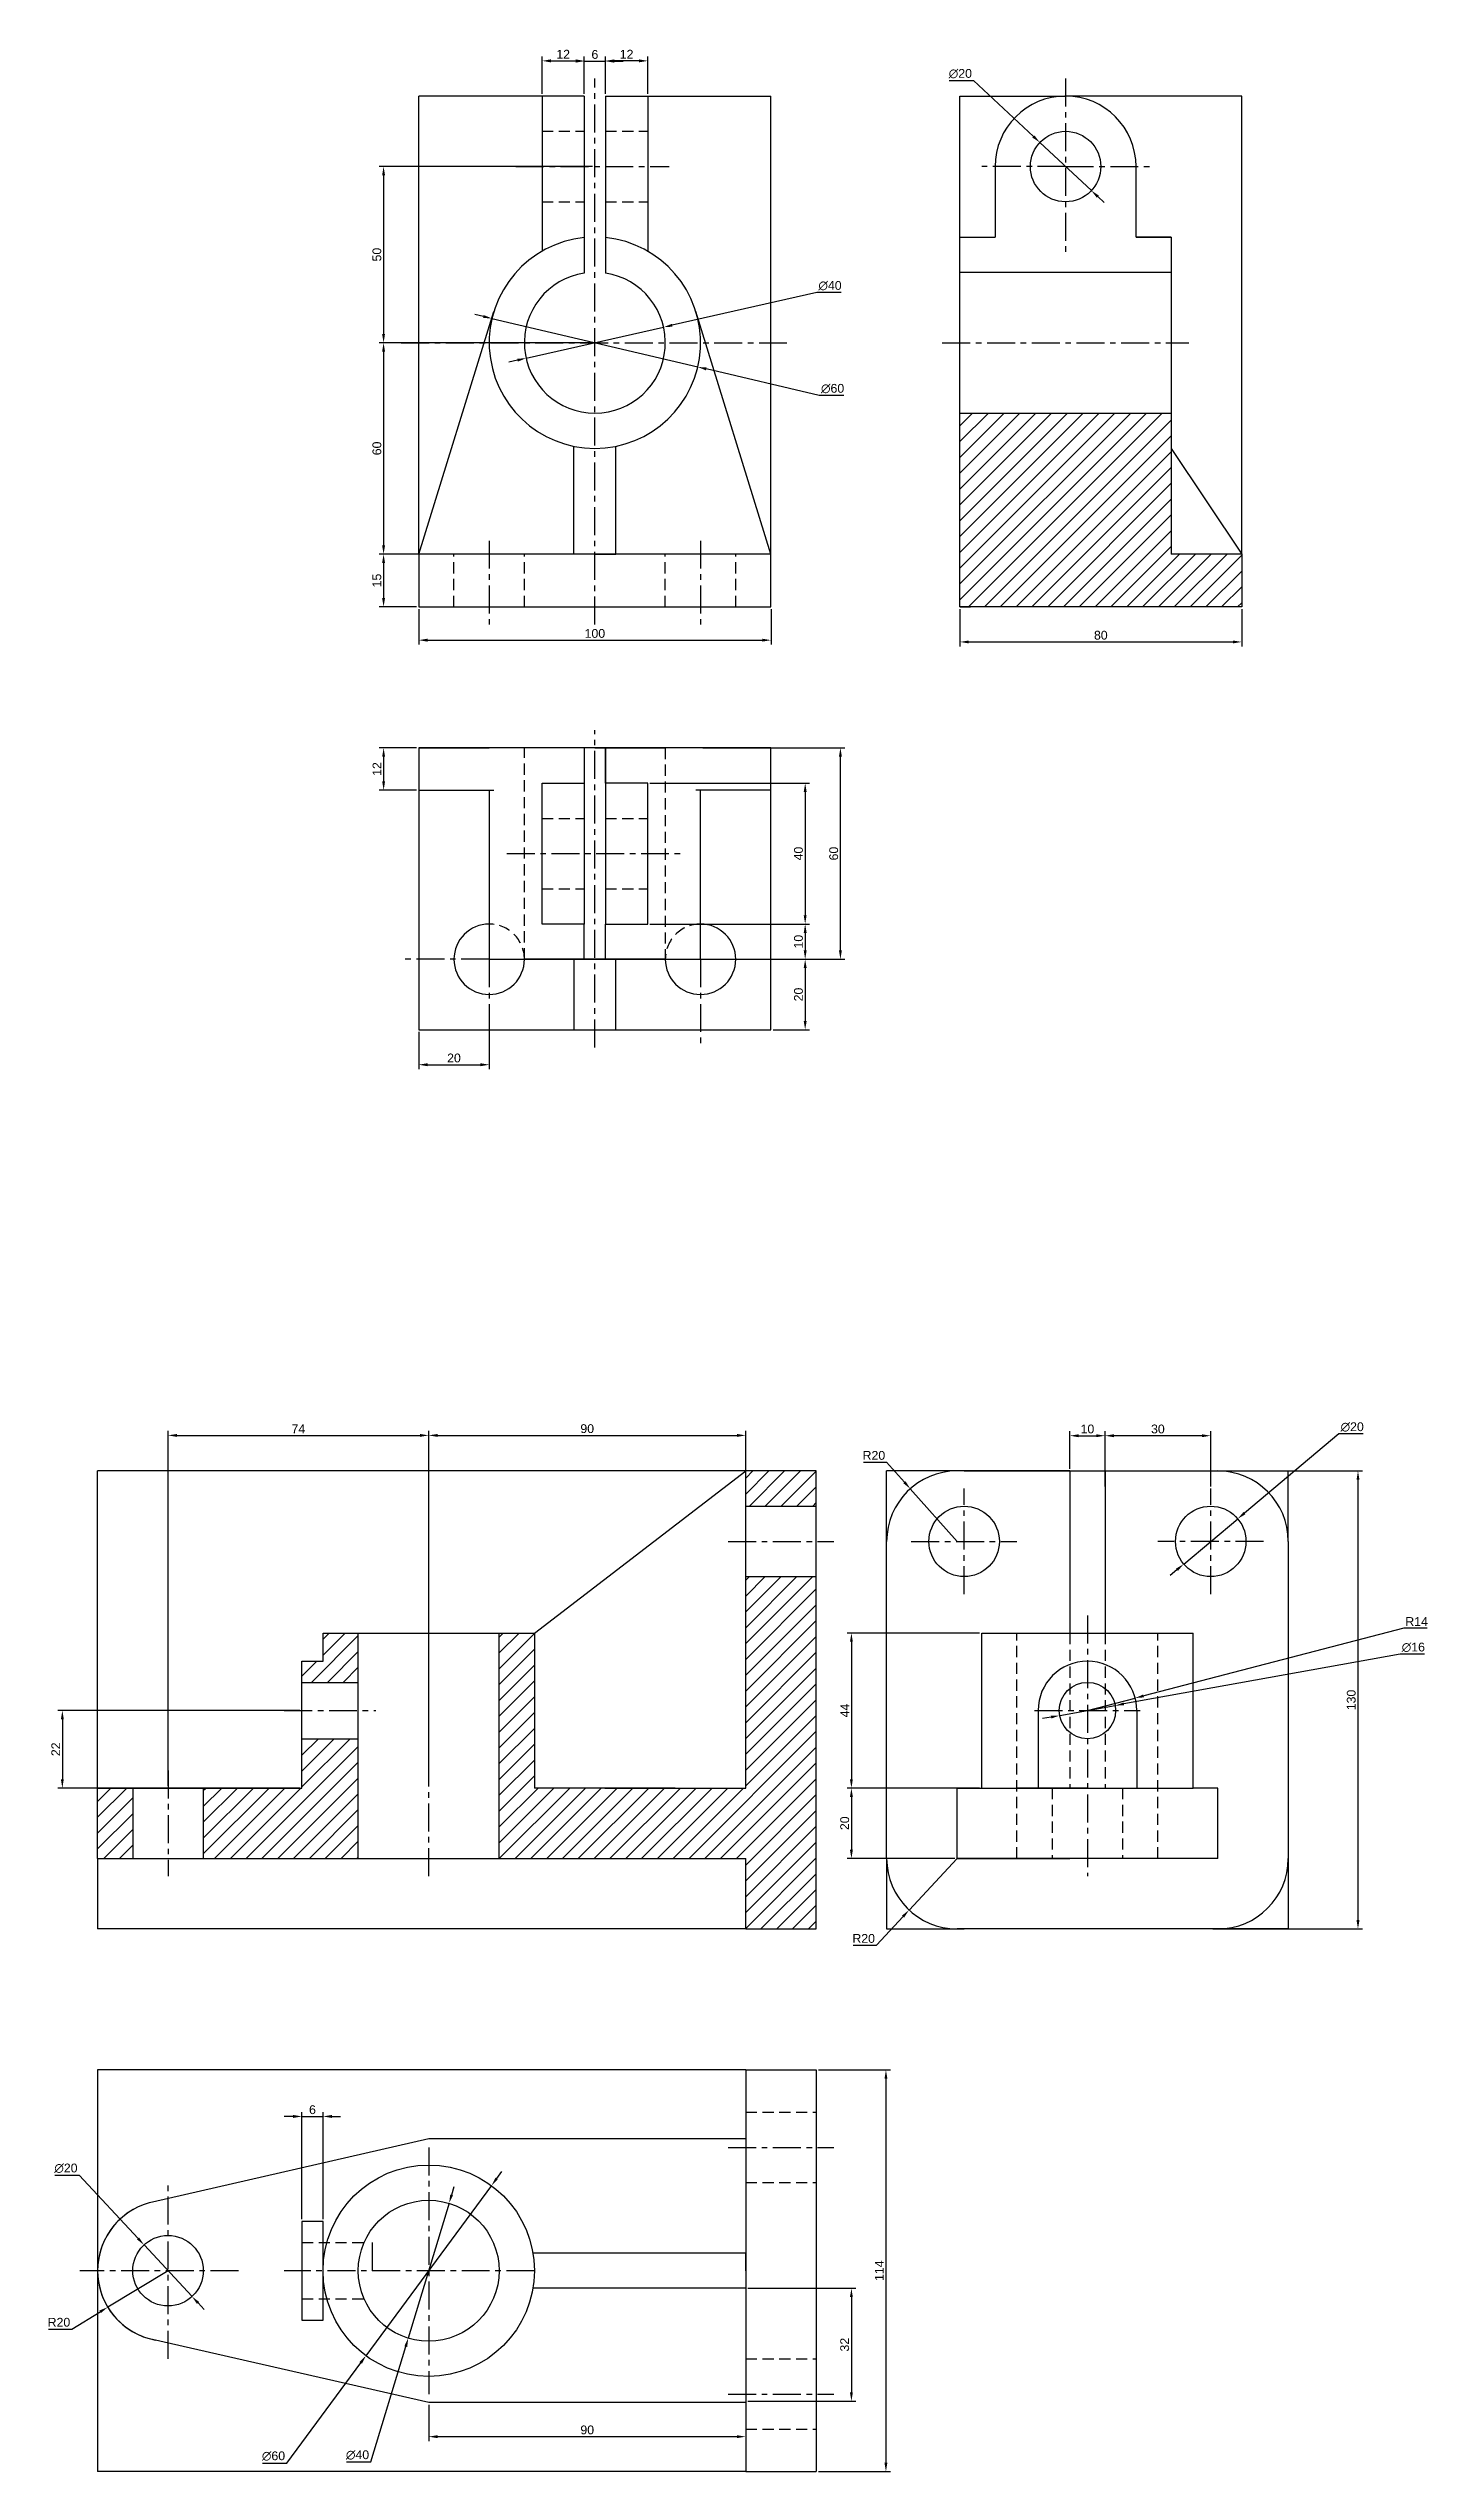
# Model space of a CAD drawing. Header units: millimetres. Extents: x 2726 to 5550, y 702 to 2199.
# Drawn here: x 2726 to 3117, y 702 to 1390 of the extents above; entities that cross this region are included whole.
import ezdxf

# ---------------------------------------------------------------- set-up
doc = ezdxf.new("R2010")
doc.units = ezdxf.units.MM
doc.linetypes.add('CENTER', pattern=[50.8, 31.75, -6.35, 6.35, -6.35])
doc.linetypes.add('DASHED', pattern=[19.05, 12.7, -6.35])
doc.styles.get("Standard").update_dxf_attribs({"font": 'arial.ttf'})
doc.dimstyles.new('ISO-25', dxfattribs={"dimtxt": 2.5, "dimasz": 2.5, "dimexe": 1.25, "dimexo": 0.625, "dimtad": 1, "dimtxsty": 'Standard', "dimcen": 2.5, "dimclrt": 7, "dimadec": 0, "dimazin": 0, "dimtfac": 1, "dimtmove": 0, "dimatfit": 3, "dimfxl": 1, "dimarcsym": 0})
doc.dimstyles.new('ISO-25H', dxfattribs={"dimtxt": 2.5, "dimasz": 2.5, "dimexe": 1.25, "dimexo": 0.625, "dimtad": 1, "dimtoh": 1, "dimtxsty": 'Standard', "dimcen": 2.5, "dimclrt": 7, "dimadec": 0, "dimazin": 0, "dimtfac": 1, "dimtmove": 0, "dimatfit": 3, "dimfxl": 1, "dimarcsym": 0})
pattern_1 = [(45, (-1860.235, -358.0137), (-2.245064, 2.245064), [])]

msp = doc.modelspace()

# ---------------------------------------------------------------- blocks, each defined once
blk = doc.blocks.new('*D1')
at = {"color": 0, "lineweight": -2, "transparency": 16777216}
for p, q in [((3056.53, 986.3), (3098.96, 986.3)), ((3097.71, 983.8), (3097.71, 858.8)), ((3056.53, 856.3), (3098.96, 856.3))]:
    blk.add_line(p, q, dxfattribs=at)
at = {"color": 0, "transparency": 16777216}
for points in [[(3097.3, 983.8), (3098.13, 983.8), (3097.71, 986.3)], [(3097.3, 858.8), (3098.13, 858.8), (3097.71, 856.3)]]:
    blk.add_solid(points, dxfattribs=at)
at = {"layer": 'Defpoints', "color": 0, "transparency": 16777216}
for p in [(3055.91, 986.3), (3055.91, 856.3), (3097.71, 856.3)]:
    blk.add_point(p, dxfattribs=at)
at = {"color": 7, "transparency": 16777216, "insert": (3095.81, 921.3), "char_height": 2.5, "attachment_point": 5, "rotation": 90}
blk.add_mtext('130', dxfattribs=at)
blk = doc.blocks.new('*D2')
at = {"color": 0, "lineweight": -2, "transparency": 16777216}
for p, q in [((2831.08, 1230.91), (2831.08, 1220.85)), ((2931.08, 1230.91), (2931.08, 1220.85)), ((2833.58, 1222.1), (2928.58, 1222.1))]:
    blk.add_line(p, q, dxfattribs=at)
at = {"color": 0, "transparency": 16777216}
for points in [[(2833.58, 1222.52), (2833.58, 1221.68), (2831.08, 1222.1)], [(2928.58, 1222.52), (2928.58, 1221.68), (2931.08, 1222.1)]]:
    blk.add_solid(points, dxfattribs=at)
at = {"layer": 'Defpoints', "color": 0, "transparency": 16777216}
for p in [(2831.08, 1231.53), (2931.08, 1231.53), (2931.08, 1222.1)]:
    blk.add_point(p, dxfattribs=at)
at = {"color": 7, "transparency": 16777216, "insert": (2881.08, 1224), "char_height": 2.5, "attachment_point": 5}
blk.add_mtext('100', dxfattribs=at)
blk = doc.blocks.new('*D3')
at = {"color": 0, "lineweight": -2, "transparency": 16777216}
for p, q in [((2880.45, 1306.53), (2819.85, 1306.53)), ((2821.1, 1304.03), (2821.1, 1249.03)), ((2880.45, 1246.53), (2819.85, 1246.53))]:
    blk.add_line(p, q, dxfattribs=at)
at = {"color": 0, "transparency": 16777216}
for points in [[(2820.68, 1304.03), (2821.51, 1304.03), (2821.1, 1306.53)], [(2820.68, 1249.03), (2821.51, 1249.03), (2821.1, 1246.53)]]:
    blk.add_solid(points, dxfattribs=at)
at = {"layer": 'Defpoints', "color": 0, "transparency": 16777216}
for p in [(2881.08, 1306.53), (2821.1, 1246.53), (2881.08, 1246.53)]:
    blk.add_point(p, dxfattribs=at)
at = {"color": 7, "transparency": 16777216, "insert": (2819.2, 1276.53), "char_height": 2.5, "attachment_point": 5, "rotation": 90}
blk.add_mtext('60', dxfattribs=at)
blk = doc.blocks.new('*D4')
at = {"color": 0, "lineweight": -2, "transparency": 16777216}
for p, q in [((2880.45, 1356.53), (2819.85, 1356.53)), ((2821.1, 1354.03), (2821.1, 1309.03)), ((2880.45, 1306.53), (2819.85, 1306.53))]:
    blk.add_line(p, q, dxfattribs=at)
at = {"color": 0, "transparency": 16777216}
for points in [[(2820.68, 1354.03), (2821.51, 1354.03), (2821.1, 1356.53)], [(2820.68, 1309.03), (2821.51, 1309.03), (2821.1, 1306.53)]]:
    blk.add_solid(points, dxfattribs=at)
at = {"layer": 'Defpoints', "color": 0, "transparency": 16777216}
for p in [(2881.08, 1356.53), (2821.1, 1306.53), (2881.08, 1306.53)]:
    blk.add_point(p, dxfattribs=at)
at = {"color": 7, "transparency": 16777216, "insert": (2819.2, 1331.53), "char_height": 2.5, "attachment_point": 5, "rotation": 90}
blk.add_mtext('50', dxfattribs=at)
blk = doc.blocks.new('*D5')
at = {"color": 0, "lineweight": -2, "transparency": 16777216}
for p, q in [((2866.08, 1377.16), (2866.08, 1387.78)), ((2868.58, 1386.53), (2875.58, 1386.53)), ((2878.08, 1377.16), (2878.08, 1387.78))]:
    blk.add_line(p, q, dxfattribs=at)
at = {"color": 0, "transparency": 16777216}
for points in [[(2868.58, 1386.95), (2868.58, 1386.11), (2866.08, 1386.53)], [(2875.58, 1386.95), (2875.58, 1386.11), (2878.08, 1386.53)]]:
    blk.add_solid(points, dxfattribs=at)
at = {"layer": 'Defpoints', "color": 0, "transparency": 16777216}
for p in [(2878.08, 1386.53), (2866.08, 1376.53), (2878.08, 1376.53)]:
    blk.add_point(p, dxfattribs=at)
at = {"color": 7, "transparency": 16777216, "insert": (2872.08, 1388.41), "char_height": 2.5, "attachment_point": 5}
blk.add_mtext('12', dxfattribs=at)
blk = doc.blocks.new('*D6')
at = {"color": 0, "lineweight": -2, "transparency": 16777216}
for p, q in [((2884.08, 1377.16), (2884.08, 1387.78)), ((2893.58, 1386.53), (2886.58, 1386.53)), ((2896.08, 1377.16), (2896.08, 1387.78))]:
    blk.add_line(p, q, dxfattribs=at)
at = {"color": 0, "transparency": 16777216}
for points in [[(2886.58, 1386.95), (2886.58, 1386.11), (2884.08, 1386.53)], [(2893.58, 1386.95), (2893.58, 1386.11), (2896.08, 1386.53)]]:
    blk.add_solid(points, dxfattribs=at)
at = {"layer": 'Defpoints', "color": 0, "transparency": 16777216}
for p in [(2884.08, 1386.53), (2884.08, 1376.53), (2896.08, 1376.53)]:
    blk.add_point(p, dxfattribs=at)
at = {"color": 7, "transparency": 16777216, "insert": (2890.08, 1388.41), "char_height": 2.5, "attachment_point": 5}
blk.add_mtext('12', dxfattribs=at)
blk = doc.blocks.new('*D7')
at = {"color": 0, "lineweight": -2, "transparency": 16777216}
for p, q in [((2875.58, 1386.44), (2873.08, 1386.44)), ((2878.08, 1377.16), (2878.08, 1387.69)), ((2878.08, 1386.44), (2884.08, 1386.44)), ((2884.08, 1377.16), (2884.08, 1387.69)), ((2886.58, 1386.44), (2889.08, 1386.44))]:
    blk.add_line(p, q, dxfattribs=at)
at = {"color": 0, "transparency": 16777216}
for points in [[(2875.58, 1386.85), (2875.58, 1386.02), (2878.08, 1386.44)], [(2886.58, 1386.85), (2886.58, 1386.02), (2884.08, 1386.44)]]:
    blk.add_solid(points, dxfattribs=at)
at = {"layer": 'Defpoints', "color": 0, "transparency": 16777216}
for p in [(2884.08, 1386.44), (2878.08, 1376.53), (2884.08, 1376.53)]:
    blk.add_point(p, dxfattribs=at)
at = {"color": 7, "transparency": 16777216, "insert": (2881.08, 1388.34), "char_height": 2.5, "attachment_point": 5}
blk.add_mtext('6', dxfattribs=at)
blk = doc.blocks.new('*D8')
at = {"color": 0, "lineweight": -2, "transparency": 16777216}
for p, q in [((2831.08, 1110.91), (2831.08, 1100.35)), ((2851.08, 1110.91), (2851.08, 1100.35)), ((2833.58, 1101.6), (2848.58, 1101.6))]:
    blk.add_line(p, q, dxfattribs=at)
at = {"color": 0, "transparency": 16777216}
for points in [[(2833.58, 1102.02), (2833.58, 1101.18), (2831.08, 1101.6)], [(2848.58, 1102.02), (2848.58, 1101.18), (2851.08, 1101.6)]]:
    blk.add_solid(points, dxfattribs=at)
at = {"layer": 'Defpoints', "color": 0, "transparency": 16777216}
for p in [(2831.08, 1111.53), (2851.08, 1111.53), (2851.08, 1101.6)]:
    blk.add_point(p, dxfattribs=at)
at = {"color": 7, "transparency": 16777216, "insert": (2841.08, 1103.5), "char_height": 2.5, "attachment_point": 5}
blk.add_mtext('20', dxfattribs=at)
blk = doc.blocks.new('*D9')
at = {"color": 0, "lineweight": -2, "transparency": 16777216}
for p, q in [((2931.7, 1131.53), (2942.03, 1131.53)), ((2940.78, 1129.03), (2940.78, 1114.03)), ((2931.7, 1111.53), (2942.03, 1111.53))]:
    blk.add_line(p, q, dxfattribs=at)
at = {"color": 0, "transparency": 16777216}
for points in [[(2940.37, 1129.03), (2941.2, 1129.03), (2940.78, 1131.53)], [(2940.37, 1114.03), (2941.2, 1114.03), (2940.78, 1111.53)]]:
    blk.add_solid(points, dxfattribs=at)
at = {"layer": 'Defpoints', "color": 0, "transparency": 16777216}
for p in [(2931.08, 1131.53), (2931.08, 1111.53), (2940.78, 1111.53)]:
    blk.add_point(p, dxfattribs=at)
at = {"color": 7, "transparency": 16777216, "insert": (2938.88, 1121.53), "char_height": 2.5, "attachment_point": 5, "rotation": 90}
blk.add_mtext('20', dxfattribs=at)
blk = doc.blocks.new('*D10')
at = {"color": 0, "lineweight": -2, "transparency": 16777216}
for p, q in [((2911.7, 1191.53), (2952.03, 1191.53)), ((2950.78, 1134.03), (2950.78, 1189.03)), ((2911.7, 1131.53), (2952.03, 1131.53))]:
    blk.add_line(p, q, dxfattribs=at)
at = {"color": 0, "transparency": 16777216}
for points in [[(2950.37, 1189.03), (2951.2, 1189.03), (2950.78, 1191.53)], [(2950.37, 1134.03), (2951.2, 1134.03), (2950.78, 1131.53)]]:
    blk.add_solid(points, dxfattribs=at)
at = {"layer": 'Defpoints', "color": 0, "transparency": 16777216}
for p in [(2911.08, 1191.53), (2950.78, 1191.53), (2911.08, 1131.53)]:
    blk.add_point(p, dxfattribs=at)
at = {"color": 7, "transparency": 16777216, "insert": (2948.88, 1161.53), "char_height": 2.5, "attachment_point": 5, "rotation": 90}
blk.add_mtext('60', dxfattribs=at)
blk = doc.blocks.new('*D11')
at = {"color": 0, "lineweight": -2, "transparency": 16777216}
for p, q in [((2830.45, 1191.53), (2819.86, 1191.53)), ((2821.11, 1189.03), (2821.11, 1182.03)), ((2830.45, 1179.53), (2819.86, 1179.53))]:
    blk.add_line(p, q, dxfattribs=at)
at = {"color": 0, "transparency": 16777216}
for points in [[(2820.69, 1189.03), (2821.52, 1189.03), (2821.11, 1191.53)], [(2820.69, 1182.03), (2821.52, 1182.03), (2821.11, 1179.53)]]:
    blk.add_solid(points, dxfattribs=at)
at = {"layer": 'Defpoints', "color": 0, "transparency": 16777216}
for p in [(2831.08, 1191.53), (2821.11, 1179.53), (2831.08, 1179.53)]:
    blk.add_point(p, dxfattribs=at)
at = {"color": 7, "transparency": 16777216, "insert": (2819.23, 1185.53), "char_height": 2.5, "attachment_point": 5, "rotation": 90}
blk.add_mtext('12', dxfattribs=at)
blk = doc.blocks.new('*D12')
at = {"color": 0, "lineweight": -2, "transparency": 16777216}
for p, q in [((2896.7, 1181.53), (2942.03, 1181.53)), ((2940.78, 1179.03), (2940.78, 1144.03)), ((2896.7, 1141.53), (2942.03, 1141.53))]:
    blk.add_line(p, q, dxfattribs=at)
at = {"color": 0, "transparency": 16777216}
for points in [[(2940.37, 1179.03), (2941.2, 1179.03), (2940.78, 1181.53)], [(2940.37, 1144.03), (2941.2, 1144.03), (2940.78, 1141.53)]]:
    blk.add_solid(points, dxfattribs=at)
at = {"layer": 'Defpoints', "color": 0, "transparency": 16777216}
for p in [(2896.08, 1181.53), (2896.08, 1141.53), (2940.78, 1141.53)]:
    blk.add_point(p, dxfattribs=at)
at = {"color": 7, "transparency": 16777216, "insert": (2938.88, 1161.53), "char_height": 2.5, "attachment_point": 5, "rotation": 90}
blk.add_mtext('40', dxfattribs=at)
blk = doc.blocks.new('*D13')
at = {"color": 0, "lineweight": -2, "transparency": 16777216}
for p, q in [((2896.7, 1141.53), (2942.03, 1141.53)), ((2940.78, 1139.03), (2940.78, 1134.03)), ((2896.7, 1131.53), (2942.03, 1131.53))]:
    blk.add_line(p, q, dxfattribs=at)
at = {"color": 0, "transparency": 16777216}
for points in [[(2940.37, 1139.03), (2941.2, 1139.03), (2940.78, 1141.53)], [(2940.37, 1134.03), (2941.2, 1134.03), (2940.78, 1131.53)]]:
    blk.add_solid(points, dxfattribs=at)
at = {"layer": 'Defpoints', "color": 0, "transparency": 16777216}
for p in [(2896.08, 1141.53), (2896.08, 1131.53), (2940.78, 1131.53)]:
    blk.add_point(p, dxfattribs=at)
at = {"color": 7, "transparency": 16777216, "insert": (2938.88, 1136.53), "char_height": 2.5, "attachment_point": 5, "rotation": 90}
blk.add_mtext('10', dxfattribs=at)
blk = doc.blocks.new('*D14')
at = {"color": 0, "lineweight": -2, "transparency": 16777216}
for p, q in [((2981.68, 1380.91), (2988.6, 1380.91)), ((2988.6, 1380.91), (3005.57, 1365.06)), ((3022.02, 1349.71), (3007.4, 1363.36)), ((3023.85, 1348), (3025.67, 1346.29))]:
    blk.add_line(p, q, dxfattribs=at)
at = {"color": 0, "transparency": 16777216}
for points in [[(3005.86, 1365.37), (3005.29, 1364.76), (3007.4, 1363.36)], [(3024.13, 1348.3), (3023.56, 1347.69), (3022.02, 1349.71)]]:
    blk.add_solid(points, dxfattribs=at)
at = {"layer": 'Defpoints', "color": 0, "transparency": 16777216}
for p in [(3007.4, 1363.36), (3022.02, 1349.71)]:
    blk.add_point(p, dxfattribs=at)
at = {"color": 7, "transparency": 16777216, "insert": (2984.83, 1382.89), "char_height": 2.5, "attachment_point": 5}
blk.add_mtext('∅20', dxfattribs=at)
blk = doc.blocks.new('*D15')
at = {"color": 0, "lineweight": -2, "transparency": 16777216}
for p, q in [((2944.06, 1320.74), (2903.02, 1311.48)), ((2950.98, 1320.74), (2944.06, 1320.74)), ((2861.57, 1302.13), (2900.59, 1310.93)), ((2859.13, 1301.58), (2856.69, 1301.03))]:
    blk.add_line(p, q, dxfattribs=at)
at = {"color": 0, "transparency": 16777216}
for points in [[(2902.93, 1311.89), (2903.12, 1311.08), (2900.59, 1310.93)], [(2859.04, 1301.98), (2859.22, 1301.17), (2861.57, 1302.13)]]:
    blk.add_solid(points, dxfattribs=at)
at = {"layer": 'Defpoints', "color": 0, "transparency": 16777216}
for p in [(2900.59, 1310.93), (2861.57, 1302.13)]:
    blk.add_point(p, dxfattribs=at)
at = {"color": 7, "transparency": 16777216, "insert": (2947.83, 1322.71), "char_height": 2.5, "attachment_point": 5}
blk.add_mtext('∅40', dxfattribs=at)
blk = doc.blocks.new('*D16')
at = {"color": 0, "lineweight": -2, "transparency": 16777216}
for p, q in [((2849.44, 1313.98), (2847.01, 1314.55)), ((2851.87, 1313.41), (2910.28, 1299.65)), ((2944.79, 1291.53), (2912.71, 1299.08)), ((2951.71, 1291.53), (2944.79, 1291.53))]:
    blk.add_line(p, q, dxfattribs=at)
at = {"color": 0, "transparency": 16777216}
for points in [[(2849.54, 1314.38), (2849.35, 1313.57), (2851.87, 1313.41)], [(2912.81, 1299.49), (2912.62, 1298.68), (2910.28, 1299.65)]]:
    blk.add_solid(points, dxfattribs=at)
at = {"layer": 'Defpoints', "color": 0, "transparency": 16777216}
for p in [(2851.87, 1313.41), (2910.28, 1299.65)]:
    blk.add_point(p, dxfattribs=at)
at = {"color": 7, "transparency": 16777216, "insert": (2948.56, 1293.5), "char_height": 2.5, "attachment_point": 5}
blk.add_mtext('∅60', dxfattribs=at)
blk = doc.blocks.new('*D17')
at = {"color": 0, "lineweight": -2, "transparency": 16777216}
for p, q in [((2830.45, 1246.53), (2819.85, 1246.53)), ((2821.1, 1244.03), (2821.1, 1234.03)), ((2830.45, 1231.53), (2819.85, 1231.53))]:
    blk.add_line(p, q, dxfattribs=at)
at = {"color": 0, "transparency": 16777216}
for points in [[(2820.68, 1244.03), (2821.51, 1244.03), (2821.1, 1246.53)], [(2820.68, 1234.03), (2821.51, 1234.03), (2821.1, 1231.53)]]:
    blk.add_solid(points, dxfattribs=at)
at = {"layer": 'Defpoints', "color": 0, "transparency": 16777216}
for p in [(2831.08, 1246.53), (2821.1, 1231.53), (2831.08, 1231.53)]:
    blk.add_point(p, dxfattribs=at)
at = {"color": 7, "transparency": 16777216, "insert": (2819.2, 1239.03), "char_height": 2.5, "attachment_point": 5, "rotation": 90}
blk.add_mtext('15', dxfattribs=at)
blk = doc.blocks.new('*D18')
at = {"color": 0, "lineweight": -2, "transparency": 16777216}
for p, q in [((2984.71, 1230.91), (2984.71, 1220.35)), ((3064.71, 1230.91), (3064.71, 1220.35)), ((2987.21, 1221.6), (3062.21, 1221.6))]:
    blk.add_line(p, q, dxfattribs=at)
at = {"color": 0, "transparency": 16777216}
for points in [[(2987.21, 1222.01), (2987.21, 1221.18), (2984.71, 1221.6)], [(3062.21, 1222.01), (3062.21, 1221.18), (3064.71, 1221.6)]]:
    blk.add_solid(points, dxfattribs=at)
at = {"layer": 'Defpoints', "color": 0, "transparency": 16777216}
for p in [(2984.71, 1231.53), (3064.71, 1231.53), (3064.71, 1221.6)]:
    blk.add_point(p, dxfattribs=at)
at = {"color": 7, "transparency": 16777216, "insert": (3024.71, 1223.5), "char_height": 2.5, "attachment_point": 5}
blk.add_mtext('80', dxfattribs=at)
blk = doc.blocks.new('*D33')
at = {"color": 0, "lineweight": -2, "transparency": 16777216}
for p, q in [((3092.3, 996.8), (3065.49, 974.33)), ((3099.21, 996.8), (3092.3, 996.8)), ((3048.24, 959.87), (3063.57, 972.72)), ((3046.33, 958.27), (3044.41, 956.66))]:
    blk.add_line(p, q, dxfattribs=at)
at = {"color": 0, "transparency": 16777216}
for points in [[(3065.22, 974.65), (3065.76, 974.01), (3063.57, 972.72)], [(3046.06, 958.59), (3046.6, 957.95), (3048.24, 959.87)]]:
    blk.add_solid(points, dxfattribs=at)
at = {"layer": 'Defpoints', "color": 0, "transparency": 16777216}
for p in [(3063.57, 972.72), (3048.24, 959.87)]:
    blk.add_point(p, dxfattribs=at)
at = {"color": 7, "transparency": 16777216, "insert": (3096.07, 998.77), "char_height": 2.5, "attachment_point": 5}
blk.add_mtext('∅20', dxfattribs=at)
blk = doc.blocks.new('*D34')
at = {"color": 0, "lineweight": -2, "transparency": 16777216}
for p, q in [((2957.3, 988.8), (2963.89, 988.8)), ((2963.89, 988.8), (2968.95, 983.11)), ((2983.91, 966.3), (2970.62, 981.24))]:
    blk.add_line(p, q, dxfattribs=at)
at = {"color": 0, "transparency": 16777216}
blk.add_solid([(2969.27, 983.39), (2968.64, 982.83), (2970.62, 981.24)], dxfattribs=at)
at = {"layer": 'Defpoints', "color": 0, "transparency": 16777216}
for p in [(2970.62, 981.24), (2983.91, 966.3)]:
    blk.add_point(p, dxfattribs=at)
at = {"color": 7, "transparency": 16777216, "insert": (2960.29, 990.7), "char_height": 2.5, "attachment_point": 5}
blk.add_mtext('R20', dxfattribs=at)
blk = doc.blocks.new('*D35')
at = {"color": 0, "lineweight": -2, "transparency": 16777216}
for p, q in [((2944.53, 816.3), (2964.96, 816.3)), ((2963.71, 813.8), (2963.71, 704.8)), ((2944.53, 702.3), (2964.96, 702.3))]:
    blk.add_line(p, q, dxfattribs=at)
at = {"color": 0, "transparency": 16777216}
for points in [[(2963.29, 813.8), (2964.12, 813.8), (2963.71, 816.3)], [(2963.29, 704.8), (2964.12, 704.8), (2963.71, 702.3)]]:
    blk.add_solid(points, dxfattribs=at)
at = {"layer": 'Defpoints', "color": 0, "transparency": 16777216}
for p in [(2943.91, 816.3), (2943.91, 702.3), (2963.71, 702.3)]:
    blk.add_point(p, dxfattribs=at)
at = {"color": 7, "transparency": 16777216, "insert": (2961.83, 759.3), "char_height": 2.5, "attachment_point": 5, "rotation": 90}
blk.add_mtext('114', dxfattribs=at)
blk = doc.blocks.new('*D36')
at = {"color": 0, "lineweight": -2, "transparency": 16777216}
for p, q in [((3025.91, 981.92), (3025.91, 997.55)), ((3055.91, 981.92), (3055.91, 997.55)), ((3053.41, 996.3), (3028.41, 996.3))]:
    blk.add_line(p, q, dxfattribs=at)
at = {"color": 0, "transparency": 16777216}
for points in [[(3028.41, 996.71), (3028.41, 995.88), (3025.91, 996.3)], [(3053.41, 996.71), (3053.41, 995.88), (3055.91, 996.3)]]:
    blk.add_solid(points, dxfattribs=at)
at = {"layer": 'Defpoints', "color": 0, "transparency": 16777216}
for p in [(3025.91, 996.3), (3025.91, 981.3), (3055.91, 981.3)]:
    blk.add_point(p, dxfattribs=at)
at = {"color": 7, "transparency": 16777216, "insert": (3040.91, 998.2), "char_height": 2.5, "attachment_point": 5}
blk.add_mtext('30', dxfattribs=at)
blk = doc.blocks.new('*D37')
at = {"color": 0, "lineweight": -2, "transparency": 16777216}
for p, q in [((3015.91, 986.92), (3015.91, 997.55)), ((3025.91, 986.92), (3025.91, 997.55)), ((3018.41, 996.3), (3023.41, 996.3))]:
    blk.add_line(p, q, dxfattribs=at)
at = {"color": 0, "transparency": 16777216}
for points in [[(3018.41, 996.71), (3018.41, 995.88), (3015.91, 996.3)], [(3023.41, 996.71), (3023.41, 995.88), (3025.91, 996.3)]]:
    blk.add_solid(points, dxfattribs=at)
at = {"layer": 'Defpoints', "color": 0, "transparency": 16777216}
for p in [(3025.91, 996.3), (3015.91, 986.3), (3025.91, 986.3)]:
    blk.add_point(p, dxfattribs=at)
at = {"color": 7, "transparency": 16777216, "insert": (3020.91, 998.2), "char_height": 2.5, "attachment_point": 5}
blk.add_mtext('10', dxfattribs=at)
blk = doc.blocks.new('*D38')
at = {"color": 0, "lineweight": -2, "transparency": 16777216}
for p, q in [((2833.91, 721.25), (2833.91, 710.95)), ((2923.91, 721.25), (2923.91, 710.95)), ((2836.41, 712.2), (2921.41, 712.2))]:
    blk.add_line(p, q, dxfattribs=at)
at = {"color": 0, "transparency": 16777216}
for points in [[(2836.41, 712.61), (2836.41, 711.78), (2833.91, 712.2)], [(2921.41, 712.61), (2921.41, 711.78), (2923.91, 712.2)]]:
    blk.add_solid(points, dxfattribs=at)
at = {"layer": 'Defpoints', "color": 0, "transparency": 16777216}
for p in [(2833.91, 721.87), (2923.91, 721.87), (2923.91, 712.2)]:
    blk.add_point(p, dxfattribs=at)
at = {"color": 7, "transparency": 16777216, "insert": (2878.91, 714.1), "char_height": 2.5, "attachment_point": 5}
blk.add_mtext('90', dxfattribs=at)
blk = doc.blocks.new('*D39')
at = {"color": 0, "lineweight": -2, "transparency": 16777216}
for p, q in [((2833.91, 940.92), (2833.91, 997.64)), ((2923.91, 940.92), (2923.91, 997.64)), ((2836.41, 996.39), (2921.41, 996.39))]:
    blk.add_line(p, q, dxfattribs=at)
at = {"color": 0, "transparency": 16777216}
for points in [[(2836.41, 996.8), (2836.41, 995.97), (2833.91, 996.39)], [(2921.41, 996.8), (2921.41, 995.97), (2923.91, 996.39)]]:
    blk.add_solid(points, dxfattribs=at)
at = {"layer": 'Defpoints', "color": 0, "transparency": 16777216}
for p in [(2923.91, 996.39), (2833.91, 940.3), (2923.91, 940.3)]:
    blk.add_point(p, dxfattribs=at)
at = {"color": 7, "transparency": 16777216, "insert": (2878.91, 998.29), "char_height": 2.5, "attachment_point": 5}
blk.add_mtext('90', dxfattribs=at)
blk = doc.blocks.new('*D40')
at = {"color": 0, "lineweight": -2, "transparency": 16777216}
for p, q in [((2759.91, 896.92), (2759.91, 997.64)), ((2833.91, 896.92), (2833.91, 997.64)), ((2762.41, 996.39), (2831.41, 996.39))]:
    blk.add_line(p, q, dxfattribs=at)
at = {"color": 0, "transparency": 16777216}
for points in [[(2762.41, 996.8), (2762.41, 995.97), (2759.91, 996.39)], [(2831.41, 996.8), (2831.41, 995.97), (2833.91, 996.39)]]:
    blk.add_solid(points, dxfattribs=at)
at = {"layer": 'Defpoints', "color": 0, "transparency": 16777216}
for p in [(2833.91, 996.39), (2759.91, 896.3), (2833.91, 896.3)]:
    blk.add_point(p, dxfattribs=at)
at = {"color": 7, "transparency": 16777216, "insert": (2796.91, 998.26), "char_height": 2.5, "attachment_point": 5}
blk.add_mtext('74', dxfattribs=at)
blk = doc.blocks.new('*D41')
at = {"color": 0, "lineweight": -2, "transparency": 16777216}
for p, q in [((2853.21, 785.45), (2854.69, 787.46)), ((2851.72, 783.44), (2816.09, 735.16)), ((2793.62, 704.71), (2814.61, 733.15)), ((2786.7, 704.71), (2793.62, 704.71))]:
    blk.add_line(p, q, dxfattribs=at)
at = {"color": 0, "transparency": 16777216}
for points in [[(2852.87, 785.69), (2853.54, 785.2), (2851.72, 783.44)], [(2814.27, 733.4), (2814.94, 732.9), (2816.09, 735.16)]]:
    blk.add_solid(points, dxfattribs=at)
at = {"layer": 'Defpoints', "color": 0, "transparency": 16777216}
for p in [(2851.72, 783.44), (2816.09, 735.16)]:
    blk.add_point(p, dxfattribs=at)
at = {"color": 7, "transparency": 16777216, "insert": (2789.84, 706.68), "char_height": 2.5, "attachment_point": 5}
blk.add_mtext('∅60', dxfattribs=at)
blk = doc.blocks.new('*D42')
at = {"color": 0, "lineweight": -2, "transparency": 16777216}
for p, q in [((2839.7, 778.44), (2828.11, 740.16)), ((2840.43, 780.83), (2841.15, 783.23)), ((2817.47, 705.01), (2827.39, 737.76)), ((2810.55, 705.01), (2817.47, 705.01))]:
    blk.add_line(p, q, dxfattribs=at)
at = {"color": 0, "transparency": 16777216}
for points in [[(2840.03, 780.95), (2840.83, 780.71), (2839.7, 778.44)], [(2826.99, 737.88), (2827.79, 737.64), (2828.11, 740.16)]]:
    blk.add_solid(points, dxfattribs=at)
at = {"layer": 'Defpoints', "color": 0, "transparency": 16777216}
for p in [(2839.7, 778.44), (2828.11, 740.16)]:
    blk.add_point(p, dxfattribs=at)
at = {"color": 7, "transparency": 16777216, "insert": (2813.7, 706.98), "char_height": 2.5, "attachment_point": 5}
blk.add_mtext('∅40', dxfattribs=at)
blk = doc.blocks.new('*D43')
at = {"color": 0, "lineweight": -2, "transparency": 16777216}
for p, q in [((3110.75, 941.68), (3036.88, 922.46)), ((3117.34, 941.68), (3110.75, 941.68)), ((3020.91, 918.3), (3034.46, 921.83))]:
    blk.add_line(p, q, dxfattribs=at)
at = {"color": 0, "transparency": 16777216}
blk.add_solid([(3036.77, 922.86), (3036.98, 922.05), (3034.46, 921.83)], dxfattribs=at)
at = {"layer": 'Defpoints', "color": 0, "transparency": 16777216}
for p in [(3034.46, 921.83), (3020.91, 918.3)]:
    blk.add_point(p, dxfattribs=at)
at = {"color": 7, "transparency": 16777216, "insert": (3114.36, 943.56), "char_height": 2.5, "attachment_point": 5}
blk.add_mtext('R14', dxfattribs=at)
blk = doc.blocks.new('*D44')
at = {"color": 0, "lineweight": -2, "transparency": 16777216}
for p, q in [((3109.65, 934.26), (3031.24, 920.16)), ((3116.57, 934.26), (3109.65, 934.26)), ((3010.57, 916.44), (3008.11, 916)), ((3013.03, 916.88), (3028.78, 919.71))]:
    blk.add_line(p, q, dxfattribs=at)
at = {"color": 0, "transparency": 16777216}
for points in [[(3010.5, 916.85), (3010.65, 916.03), (3013.03, 916.88)], [(3031.17, 920.57), (3031.32, 919.75), (3028.78, 919.71)]]:
    blk.add_solid(points, dxfattribs=at)
at = {"layer": 'Defpoints', "color": 0, "transparency": 16777216}
for p in [(3013.03, 916.88), (3028.78, 919.71)]:
    blk.add_point(p, dxfattribs=at)
at = {"color": 7, "transparency": 16777216, "insert": (3113.42, 936.23), "char_height": 2.5, "attachment_point": 5}
blk.add_mtext('∅16', dxfattribs=at)
blk = doc.blocks.new('*D45')
at = {"color": 0, "lineweight": -2, "transparency": 16777216}
for p, q in [((2797.28, 918.3), (2728.66, 918.3)), ((2729.91, 915.8), (2729.91, 898.8)), ((2797.28, 896.3), (2728.66, 896.3))]:
    blk.add_line(p, q, dxfattribs=at)
at = {"color": 0, "transparency": 16777216}
for points in [[(2729.49, 915.8), (2730.32, 915.8), (2729.91, 918.3)], [(2729.49, 898.8), (2730.32, 898.8), (2729.91, 896.3)]]:
    blk.add_solid(points, dxfattribs=at)
at = {"layer": 'Defpoints', "color": 0, "transparency": 16777216}
for p in [(2797.91, 918.3), (2729.91, 896.3), (2797.91, 896.3)]:
    blk.add_point(p, dxfattribs=at)
at = {"color": 7, "transparency": 16777216, "insert": (2728.03, 907.3), "char_height": 2.5, "attachment_point": 5, "rotation": 90}
blk.add_mtext('22', dxfattribs=at)
blk = doc.blocks.new('*D46')
at = {"color": 0, "lineweight": -2, "transparency": 16777216}
for p, q in [((2727.77, 786.4), (2734.69, 786.4)), ((2734.69, 786.4), (2751.39, 768.45)), ((2766.72, 751.98), (2753.1, 766.62)), ((2768.42, 750.15), (2770.13, 748.32))]:
    blk.add_line(p, q, dxfattribs=at)
at = {"color": 0, "transparency": 16777216}
for points in [[(2751.7, 768.73), (2751.09, 768.17), (2753.1, 766.62)], [(2768.73, 750.43), (2768.12, 749.86), (2766.72, 751.98)]]:
    blk.add_solid(points, dxfattribs=at)
at = {"layer": 'Defpoints', "color": 0, "transparency": 16777216}
for p in [(2753.1, 766.62), (2766.72, 751.98)]:
    blk.add_point(p, dxfattribs=at)
at = {"color": 7, "transparency": 16777216, "insert": (2730.92, 788.37), "char_height": 2.5, "attachment_point": 5}
blk.add_mtext('∅20', dxfattribs=at)
blk = doc.blocks.new('*D47')
at = {"color": 0, "lineweight": -2, "transparency": 16777216}
for p, q in [((2759.91, 759.3), (2742.79, 748.95)), ((2732.55, 742.75), (2740.66, 747.65)), ((2725.96, 742.75), (2732.55, 742.75))]:
    blk.add_line(p, q, dxfattribs=at)
at = {"color": 0, "transparency": 16777216}
blk.add_solid([(2740.44, 748.01), (2740.87, 747.3), (2742.79, 748.95)], dxfattribs=at)
at = {"layer": 'Defpoints', "color": 0, "transparency": 16777216}
for p in [(2759.91, 759.3), (2742.79, 748.95)]:
    blk.add_point(p, dxfattribs=at)
at = {"color": 7, "transparency": 16777216, "insert": (2728.94, 744.65), "char_height": 2.5, "attachment_point": 5}
blk.add_mtext('R20', dxfattribs=at)
blk = doc.blocks.new('*D48')
at = {"color": 0, "lineweight": -2, "transparency": 16777216}
for p, q in [((2983.28, 896.3), (2952.66, 896.3)), ((2953.91, 893.8), (2953.91, 878.8)), ((2983.28, 876.3), (2952.66, 876.3))]:
    blk.add_line(p, q, dxfattribs=at)
at = {"color": 0, "transparency": 16777216}
for points in [[(2953.49, 893.8), (2954.32, 893.8), (2953.91, 896.3)], [(2953.49, 878.8), (2954.32, 878.8), (2953.91, 876.3)]]:
    blk.add_solid(points, dxfattribs=at)
at = {"layer": 'Defpoints', "color": 0, "transparency": 16777216}
for p in [(2983.91, 896.3), (2953.91, 876.3), (2983.91, 876.3)]:
    blk.add_point(p, dxfattribs=at)
at = {"color": 7, "transparency": 16777216, "insert": (2952.01, 886.3), "char_height": 2.5, "attachment_point": 5, "rotation": 90}
blk.add_mtext('20', dxfattribs=at)
blk = doc.blocks.new('*D49')
at = {"color": 0, "lineweight": -2, "transparency": 16777216}
for p, q in [((2795.41, 803.09), (2792.91, 803.09)), ((2797.91, 773.92), (2797.91, 804.34)), ((2797.91, 803.09), (2803.91, 803.09)), ((2803.91, 773.92), (2803.91, 804.34)), ((2806.41, 803.09), (2808.91, 803.09))]:
    blk.add_line(p, q, dxfattribs=at)
at = {"color": 0, "transparency": 16777216}
for points in [[(2795.41, 803.5), (2795.41, 802.67), (2797.91, 803.09)], [(2806.41, 803.5), (2806.41, 802.67), (2803.91, 803.09)]]:
    blk.add_solid(points, dxfattribs=at)
at = {"layer": 'Defpoints', "color": 0, "transparency": 16777216}
for p in [(2803.91, 803.09), (2797.91, 773.3), (2803.91, 773.3)]:
    blk.add_point(p, dxfattribs=at)
at = {"color": 7, "transparency": 16777216, "insert": (2800.91, 804.99), "char_height": 2.5, "attachment_point": 5}
blk.add_mtext('6', dxfattribs=at)
blk = doc.blocks.new('*D50')
at = {"color": 0, "lineweight": -2, "transparency": 16777216}
for p, q in [((2983.91, 876.3), (2970.28, 861.66)), ((2961, 851.7), (2968.57, 859.83)), ((2954.41, 851.7), (2961, 851.7))]:
    blk.add_line(p, q, dxfattribs=at)
at = {"color": 0, "transparency": 16777216}
blk.add_solid([(2968.27, 860.12), (2968.88, 859.55), (2970.28, 861.66)], dxfattribs=at)
at = {"layer": 'Defpoints', "color": 0, "transparency": 16777216}
for p in [(2983.91, 876.3), (2970.28, 861.66)]:
    blk.add_point(p, dxfattribs=at)
at = {"color": 7, "transparency": 16777216, "insert": (2957.39, 853.6), "char_height": 2.5, "attachment_point": 5}
blk.add_mtext('R20', dxfattribs=at)
blk = doc.blocks.new('*D51')
at = {"color": 0, "lineweight": -2, "transparency": 16777216}
for p, q in [((2924.53, 754.3), (2955.16, 754.3)), ((2953.91, 751.8), (2953.91, 724.8)), ((2924.53, 722.3), (2955.16, 722.3))]:
    blk.add_line(p, q, dxfattribs=at)
at = {"color": 0, "transparency": 16777216}
for points in [[(2953.49, 751.8), (2954.32, 751.8), (2953.91, 754.3)], [(2953.49, 724.8), (2954.32, 724.8), (2953.91, 722.3)]]:
    blk.add_solid(points, dxfattribs=at)
at = {"layer": 'Defpoints', "color": 0, "transparency": 16777216}
for p in [(2923.91, 754.3), (2923.91, 722.3), (2953.91, 722.3)]:
    blk.add_point(p, dxfattribs=at)
at = {"color": 7, "transparency": 16777216, "insert": (2952.01, 738.3), "char_height": 2.5, "attachment_point": 5, "rotation": 90}
blk.add_mtext('32', dxfattribs=at)
blk = doc.blocks.new('*D52')
at = {"color": 0, "lineweight": -2, "transparency": 16777216}
for p, q in [((2990.28, 940.3), (2952.66, 940.3)), ((2953.91, 937.8), (2953.91, 898.8)), ((2990.28, 896.3), (2952.66, 896.3))]:
    blk.add_line(p, q, dxfattribs=at)
at = {"color": 0, "transparency": 16777216}
for points in [[(2953.49, 937.8), (2954.32, 937.8), (2953.91, 940.3)], [(2953.49, 898.8), (2954.32, 898.8), (2953.91, 896.3)]]:
    blk.add_solid(points, dxfattribs=at)
at = {"layer": 'Defpoints', "color": 0, "transparency": 16777216}
for p in [(2990.91, 940.3), (2953.91, 896.3), (2990.91, 896.3)]:
    blk.add_point(p, dxfattribs=at)
at = {"color": 7, "transparency": 16777216, "insert": (2952.03, 918.3), "char_height": 2.5, "attachment_point": 5, "rotation": 90}
blk.add_mtext('44', dxfattribs=at)

# ---------------------------------------------------------------- dimensions: what is measured, and where the dimension line sits
at = {"color": 8}
for base, p1, p2, picture, middle in [((2878.076, 1386.529), (2866.076, 1376.53), (2878.076, 1376.53), '*D5', (2872.076, 1388.409)), ((2884.076, 1386.437), (2878.076, 1376.53), (2884.076, 1376.53), '*D7', (2881.076, 1388.339)), ((2931.076, 1222.101), (2831.076, 1231.53), (2931.076, 1231.53), '*D2', (2881.076, 1224.003)), ((3064.71, 1221.598), (2984.71, 1231.53), (3064.71, 1231.53), '*D18', (3024.71, 1223.5)), ((2851.076, 1101.601), (2831.076, 1111.53), (2851.076, 1111.53), '*D8', (2841.076, 1103.502)), ((2833.908, 996.387), (2759.908, 896.299), (2833.908, 896.299), '*D40', (2796.908, 998.262)), ((2923.908, 996.387), (2833.908, 940.299), (2923.908, 940.299), '*D39', (2878.908, 998.288)), ((3025.908, 996.298), (3015.908, 986.299), (3025.908, 986.299), '*D37', (3020.908, 998.199)), ((3025.908, 996.298), (3055.908, 981.299), (3025.908, 981.299), '*D36', (3040.908, 998.2)), ((2803.908, 803.086), (2797.908, 773.299), (2803.908, 773.299), '*D49', (2800.908, 804.987)), ((2923.908, 712.196), (2833.908, 721.875), (2923.908, 721.875), '*D38', (2878.908, 714.097))]:
    dim = msp.add_linear_dim(base=base, p1=p1, p2=p2, dimstyle='ISO-25', dxfattribs=at)
    dim.commit()
    dim.dimension.update_dxf_attribs({"geometry": picture, "text_midpoint": middle})
for base, p1, p2, angle, picture, middle in [((2884.076, 1386.529), (2896.076, 1376.53), (2884.076, 1376.53), 180, '*D6', (2890.076, 1388.409)), ((2821.097, 1306.53), (2881.076, 1356.53), (2881.076, 1306.53), 90, '*D4', (2819.196, 1331.53)), ((2821.097, 1246.53), (2881.076, 1306.53), (2881.076, 1246.53), 90, '*D3', (2819.196, 1276.53)), ((2821.097, 1231.53), (2831.076, 1246.53), (2831.076, 1231.53), 90, '*D17', (2819.196, 1239.03)), ((2821.108, 1179.53), (2831.076, 1191.53), (2831.076, 1179.53), 90, '*D11', (2819.228, 1185.53)), ((2950.783, 1191.53), (2911.076, 1131.53), (2911.076, 1191.53), 90, '*D10', (2948.881, 1161.53)), ((2940.783, 1141.53), (2896.076, 1181.53), (2896.076, 1141.53), 90, '*D12', (2938.881, 1161.53)), ((2940.783, 1131.53), (2896.076, 1141.53), (2896.076, 1131.53), 90, '*D13', (2938.881, 1136.53)), ((2940.783, 1111.53), (2931.076, 1131.53), (2931.076, 1111.53), 90, '*D9', (2938.881, 1121.53)), ((3097.714, 856.299), (3055.908, 986.299), (3055.908, 856.299), 90, '*D1', (3095.811, 921.299)), ((2953.908, 896.299), (2990.908, 940.299), (2990.908, 896.299), 90, '*D52', (2952.033, 918.299)), ((2729.908, 896.299), (2797.908, 918.299), (2797.908, 896.299), 90, '*D45', (2728.028, 907.299)), ((2953.908, 876.299), (2983.908, 896.299), (2983.908, 876.299), 90, '*D48', (2952.007, 886.299)), ((2963.707, 702.299), (2943.908, 816.299), (2943.908, 702.299), 90, '*D35', (2961.827, 759.299)), ((2953.908, 722.299), (2923.908, 754.299), (2923.908, 722.299), 90, '*D51', (2952.006, 738.299))]:
    dim = msp.add_linear_dim(base=base, p1=p1, p2=p2, angle=angle, dimstyle='ISO-25', dxfattribs=at)
    dim.commit()
    dim.dimension.update_dxf_attribs({"geometry": picture, "text_midpoint": middle})
for p1, p2, picture, middle in [((3022.019, 1349.705), (3007.401, 1363.355), '*D14', (2984.827, 1380.914)), ((2861.567, 1302.128), (2900.586, 1310.933), '*D15', (2944.058, 1320.743)), ((2851.875, 1313.406), (2910.278, 1299.654), '*D16', (2944.792, 1291.527)), ((3048.245, 959.875), (3063.572, 972.723), '*D33', (3096.068, 996.801)), ((3013.035, 916.883), (3028.782, 919.715), '*D44', (3109.649, 934.259)), ((2766.721, 751.978), (2753.096, 766.619), '*D46', (2730.917, 786.4)), ((2851.724, 783.436), (2816.092, 735.162), '*D41', (2789.844, 704.71)), ((2839.703, 778.441), (2828.113, 740.157), '*D42', (2813.701, 705.006))]:
    dim = msp.add_diameter_dim_2p(p1=p1, p2=p2, dimstyle='ISO-25H', dxfattribs=at)
    dim.commit()
    dim.dimension.update_dxf_attribs({"geometry": picture, "text_midpoint": middle, "dimtype": 163})
for center, mpoint, picture, middle in [((2983.908, 966.299), (2970.616, 981.242), '*D34', (2960.287, 988.799)), ((3020.908, 918.299), (3034.457, 921.825), '*D43', (3110.753, 941.685)), ((2983.908, 876.299), (2970.278, 861.663), '*D50', (2957.391, 851.699)), ((2759.908, 759.299), (2742.795, 748.948), '*D47', (2728.943, 742.752))]:
    dim = msp.add_radius_dim(center=center, mpoint=mpoint, dimstyle='ISO-25H', dxfattribs=at)
    dim.commit()
    dim.dimension.update_dxf_attribs({"geometry": picture, "text_midpoint": middle, "dimtype": 164})

# ---------------------------------------------------------------- hatches: boundary and pattern name
h = msp.add_hatch()
h.set_pattern_fill('ANSI31', color=256)
h.paths.add_polyline_path([(3044.71, 1276.53), (3044.71, 1286.53), (2984.71, 1286.53), (2984.71, 1246.53), (2984.71, 1231.53), (3064.71, 1231.53), (3064.71, 1246.53), (3044.71, 1246.53)])
h = msp.add_hatch()
h.set_pattern_fill('ANSI31', color=256)
h.set_pattern_definition([(45, (-1880.235, -358.0137), (-2.245064, 2.245064), [])])
h.paths.add_polyline_path([(2943.908, 976.299), (2943.908, 986.299), (2923.908, 986.299), (2923.908, 976.299)])
h = msp.add_hatch()
h.set_pattern_fill('ANSI31', color=256)
h.set_pattern_definition(pattern_1)
h.paths.add_polyline_path([(2863.908, 896.299), (2863.908, 940.299), (2853.908, 940.299), (2853.908, 876.299), (2923.908, 876.299), (2923.908, 856.299), (2943.908, 856.299), (2943.908, 956.299), (2923.908, 956.299), (2923.908, 896.299), (2883.908, 896.299)])
h.paths.add_polyline_path([(2797.908, 896.299), (2769.908, 896.299), (2769.908, 876.299), (2813.908, 876.299), (2813.908, 910.299), (2797.908, 910.299)])
h.paths.add_polyline_path([(2813.908, 940.299), (2803.908, 940.299), (2803.908, 932.299), (2797.908, 932.299), (2797.908, 926.299), (2813.908, 926.299)])
h = msp.add_hatch()
h.set_pattern_fill('ANSI31', color=256)
h.set_pattern_definition(pattern_1)
h.paths.add_polyline_path([(2749.908, 896.299), (2739.908, 896.299), (2739.908, 876.299), (2749.908, 876.299)])

# ---------------------------------------------------------------- linework, layer by layer
at = {"color": 8}
for p, q in [((2831.076, 1246.53), (2831.076, 1376.53)), ((2866.076, 1376.53), (2831.076, 1376.53)), ((2896.076, 1376.53), (2931.076, 1376.53)), ((2931.076, 1246.53), (2931.076, 1376.53)), ((2984.71, 1336.53), (2984.71, 1376.53)), ((2984.71, 1376.53), (3014.71, 1376.53)), ((3064.71, 1376.53), (3014.515, 1376.53)), ((3064.71, 1246.53), (3064.71, 1376.53)), ((2923.908, 986.299), (2739.908, 986.299)), ((2739.908, 896.299), (2739.908, 986.299)), ((2963.908, 966.299), (2963.908, 986.299)), ((2985.908, 986.299), (2963.908, 986.299)), ((3077.908, 966.299), (3077.908, 986.299)), ((2739.908, 876.299), (2739.908, 856.299)), ((2963.908, 876.299), (2963.908, 856.299)), ((3077.908, 876.299), (3077.908, 856.299)), ((2923.908, 856.299), (2739.908, 856.299)), ((2739.908, 816.299), (2739.908, 702.299)), ((2923.908, 816.299), (2739.908, 816.299)), ((2923.908, 702.299), (2739.908, 702.299))]:
    msp.add_line(p, q, dxfattribs=at)
for p, q in [((2878.076, 1376.53), (2866.076, 1376.53)), ((2866.076, 1376.53), (2866.076, 1332.511)), ((2878.076, 1376.53), (2878.076, 1336.38)), ((2884.076, 1376.53), (2884.076, 1336.53)), ((2884.076, 1376.53), (2896.076, 1376.53)), ((2896.076, 1376.53), (2896.076, 1332.511)), ((2994.71, 1356.53), (2994.71, 1336.53)), ((3034.71, 1336.53), (3034.71, 1356.53)), ((2878.076, 1336.38), (2878.076, 1326.304)), ((2884.076, 1336.53), (2884.076, 1326.304)), ((2984.71, 1246.53), (2984.71, 1336.53)), ((2984.71, 1336.53), (2994.71, 1336.53)), ((3034.71, 1336.53), (3044.71, 1336.53)), ((3044.71, 1336.53), (3034.71, 1336.53)), ((3044.71, 1336.53), (3044.71, 1276.53)), ((2831.076, 1246.53), (2852.421, 1315.41)), ((2931.076, 1246.53), (2909.732, 1315.41)), ((2875.076, 1246.53), (2875.076, 1277.136)), ((2887.076, 1246.53), (2887.076, 1277.136)), ((3044.71, 1276.53), (3064.71, 1246.53)), ((3044.71, 1276.53), (3044.71, 1246.53)), ((2931.076, 1246.53), (2831.076, 1246.53)), ((2831.076, 1246.53), (2831.076, 1231.53)), ((2881.076, 1246.53), (2875.076, 1246.53)), ((2881.076, 1246.53), (2887.076, 1246.53)), ((2931.076, 1231.53), (2931.076, 1246.53)), ((2984.71, 1231.53), (2984.71, 1246.53)), ((3064.71, 1246.53), (3044.71, 1246.53)), ((3064.71, 1246.53), (3064.71, 1231.53)), ((2831.076, 1231.53), (2931.076, 1231.53)), ((2984.71, 1231.53), (2987.704, 1231.53)), ((3064.71, 1231.53), (2984.71, 1231.53)), ((3064.71, 1231.53), (3044.71, 1231.53)), ((2931.076, 1191.53), (2831.076, 1191.53)), ((2831.076, 1191.53), (2851.076, 1191.53)), ((2831.076, 1191.53), (2831.076, 1179.53)), ((2881.076, 1191.53), (2875.076, 1191.53)), ((2878.076, 1191.53), (2878.076, 1141.53)), ((2881.076, 1191.53), (2887.076, 1191.53)), ((2881.076, 1191.53), (2901.076, 1191.53)), ((2884.076, 1181.53), (2884.076, 1191.53)), ((2884.076, 1191.53), (2884.076, 1141.53)), ((2931.076, 1111.53), (2931.076, 1191.53)), ((2831.076, 1179.53), (2852.421, 1179.53)), ((2851.076, 1179.53), (2851.076, 1131.53)), ((2866.076, 1141.53), (2866.076, 1181.53)), ((2866.076, 1181.53), (2878.076, 1181.53)), ((2896.076, 1181.53), (2884.076, 1181.53)), ((2896.076, 1141.53), (2896.076, 1181.53)), ((2931.076, 1179.53), (2909.732, 1179.53)), ((2911.076, 1131.53), (2911.076, 1179.53)), ((2866.076, 1161.53), (2866.076, 1171.53)), ((2866.076, 1141.53), (2866.076, 1161.53)), ((2878.076, 1141.53), (2866.076, 1141.53)), ((2878.076, 1131.53), (2878.076, 1141.53)), ((2884.076, 1131.53), (2884.076, 1141.53)), ((2884.076, 1141.53), (2896.076, 1141.53)), ((2851.076, 1131.53), (2911.076, 1131.53)), ((2901.076, 1131.53), (2861.076, 1131.53)), ((2887.076, 1131.53), (2875.076, 1131.53)), ((2875.076, 1131.53), (2875.076, 1111.53)), ((2881.076, 1131.53), (2884.076, 1131.53)), ((2887.076, 1111.53), (2887.076, 1131.53)), ((2831.076, 1111.53), (2931.076, 1111.53)), ((2831.076, 1111.53), (2851.076, 1111.53)), ((2881.076, 1111.53), (2887.076, 1111.53)), ((2863.908, 940.299), (2923.908, 986.299)), ((2923.908, 966.299), (2923.908, 986.299)), ((2943.908, 986.299), (2923.908, 986.299)), ((2943.908, 966.299), (2943.908, 986.299)), ((3015.908, 986.299), (2983.908, 986.299)), ((2985.908, 986.299), (3057.908, 986.299)), ((3015.908, 986.299), (3015.908, 940.299)), ((3015.908, 986.299), (3025.908, 986.299)), ((3025.908, 986.299), (3025.908, 940.299)), ((2923.908, 976.299), (2943.908, 976.299)), ((2923.908, 896.299), (2923.908, 966.299)), ((2943.908, 856.299), (2943.908, 966.299)), ((2963.908, 876.299), (2963.908, 966.299)), ((3077.908, 966.299), (3077.908, 876.299)), ((2923.908, 956.299), (2943.908, 956.299)), ((2803.908, 940.299), (2863.908, 940.299)), ((2803.908, 932.299), (2803.908, 940.299)), ((2813.908, 876.299), (2813.908, 940.299)), ((2853.908, 876.299), (2853.908, 940.299)), ((2863.908, 940.299), (2863.908, 896.299)), ((2990.908, 896.299), (2990.908, 940.299)), ((2990.908, 940.299), (3050.908, 940.299)), ((3050.908, 896.299), (3050.908, 940.299)), ((2797.908, 918.299), (2797.908, 932.299)), ((2797.908, 932.299), (2803.908, 932.299)), ((2797.908, 926.299), (2813.908, 926.299)), ((2797.908, 896.299), (2797.908, 918.299)), ((3006.908, 918.299), (3006.908, 896.299)), ((3034.908, 918.299), (3034.908, 896.299)), ((2797.908, 910.299), (2813.908, 910.299)), ((2739.908, 876.299), (2739.908, 896.299)), ((2739.908, 896.299), (2797.908, 896.299)), ((2739.908, 896.299), (2759.908, 896.299)), ((2749.908, 896.299), (2749.908, 876.299)), ((2769.908, 896.299), (2769.908, 876.299)), ((2903.908, 896.299), (2863.908, 896.299)), ((2883.908, 896.299), (2923.908, 896.299)), ((2983.908, 876.299), (2983.908, 896.299)), ((2983.908, 896.299), (2990.908, 896.299)), ((2990.908, 896.299), (3050.908, 896.299)), ((3020.908, 896.299), (3000.908, 896.299)), ((3020.908, 896.299), (3030.908, 896.299)), ((3057.908, 896.299), (3050.908, 896.299)), ((3057.908, 876.299), (3057.908, 896.299)), ((2739.908, 876.299), (2923.908, 876.299)), ((2923.908, 856.299), (2923.908, 876.299)), ((2983.908, 876.299), (3015.908, 876.299)), ((3057.908, 876.299), (2983.908, 876.299)), ((2923.908, 856.299), (2943.908, 856.299)), ((2963.908, 856.299), (2985.908, 856.299)), ((3057.908, 856.299), (2983.908, 856.299)), ((3015.908, 856.299), (2983.908, 856.299)), ((3077.908, 856.299), (3055.908, 856.299)), ((2923.908, 816.299), (2923.908, 702.299)), ((2923.908, 816.299), (2943.908, 816.299)), ((2943.908, 816.299), (2943.908, 702.299)), ((2833.908, 796.723), (2755.453, 778.796)), ((2923.908, 796.723), (2833.908, 796.723)), ((2803.908, 773.299), (2797.908, 773.299)), ((2797.908, 773.299), (2797.908, 745.299)), ((2803.908, 759.299), (2803.908, 773.299)), ((2817.908, 759.299), (2817.908, 767.299)), ((2923.908, 764.299), (2863.489, 764.299)), ((2923.908, 759.299), (2923.908, 764.299)), ((2803.908, 745.299), (2803.908, 759.299)), ((2923.908, 754.299), (2863.489, 754.299)), ((2923.908, 754.299), (2923.908, 724.299)), ((2923.908, 754.299), (2923.908, 722.299)), ((2797.908, 745.299), (2803.908, 745.299)), ((2833.908, 721.875), (2755.453, 739.801)), ((2756.33, 739.621), (2756.33, 739.621)), ((2923.908, 721.875), (2833.908, 721.875)), ((2923.908, 702.299), (2943.908, 702.299))]:
    msp.add_line(p, q)
at = {"color": 3, "linetype": 'CENTER', "ltscale": 0.25}
for p, q in [((2881.076, 1226.53), (2881.076, 1381.53)), ((3014.71, 1381.53), (3014.71, 1331.53)), ((2858.65, 1356.53), (2902.188, 1356.53)), ((3014.71, 1356.53), (2989.71, 1356.53)), ((3014.71, 1356.53), (3039.71, 1356.53)), ((2826.076, 1306.53), (2936.076, 1306.53)), ((2979.71, 1306.53), (3049.71, 1306.53)), ((2851.076, 1250.336), (2851.076, 1225.336)), ((2911.076, 1250.336), (2911.076, 1225.336)), ((2881.076, 1106.533), (2881.076, 1196.532)), ((2856.076, 1161.53), (2906.076, 1161.53)), ((2851.076, 1131.53), (2826.076, 1131.53)), ((2851.076, 1131.53), (2851.076, 1106.53)), ((2911.076, 1131.53), (2936.076, 1131.53)), ((2911.076, 1131.53), (2911.076, 1106.53)), ((2985.908, 951.299), (2985.908, 981.299)), ((3055.908, 951.299), (3055.908, 981.299)), ((2918.908, 966.299), (2948.908, 966.299)), ((2970.908, 966.299), (3000.908, 966.299)), ((3070.908, 966.299), (3040.908, 966.299)), ((2833.908, 871.299), (2833.908, 945.299)), ((3020.908, 945.299), (3020.908, 871.299)), ((2792.908, 918.299), (2818.908, 918.299)), ((3005.908, 918.31), (3035.908, 918.31)), ((2759.908, 901.299), (2759.908, 871.299)), ((2833.908, 794.299), (2833.908, 724.299)), ((2918.908, 794.299), (2948.908, 794.299)), ((2759.908, 734.299), (2759.908, 784.903)), ((2779.908, 759.299), (2734.908, 759.299)), ((2863.908, 759.299), (2792.908, 759.299)), ((2918.908, 724.299), (2948.908, 724.299))]:
    msp.add_line(p, q, dxfattribs=at)
at = {"color": 6, "linetype": 'DASHED', "ltscale": 0.25}
for p, q in [((2866.076, 1366.53), (2878.076, 1366.53)), ((2884.076, 1366.53), (2896.076, 1366.53)), ((2866.076, 1346.53), (2878.076, 1346.53)), ((2884.076, 1346.53), (2896.076, 1346.53)), ((2841.076, 1231.53), (2841.076, 1246.53)), ((2861.076, 1231.53), (2861.076, 1246.53)), ((2901.076, 1231.53), (2901.076, 1246.53)), ((2921.076, 1231.53), (2921.076, 1246.53)), ((2861.076, 1131.53), (2861.076, 1191.53)), ((2901.076, 1191.53), (2901.076, 1131.53)), ((2866.076, 1171.53), (2878.076, 1171.53)), ((2884.076, 1171.53), (2896.076, 1171.53)), ((2866.076, 1151.53), (2878.076, 1151.53)), ((2884.076, 1151.53), (2896.076, 1151.53)), ((3000.908, 876.299), (3000.908, 940.299)), ((3015.908, 940.299), (3015.908, 896.299)), ((3025.908, 940.299), (3025.908, 896.299)), ((3040.908, 876.299), (3040.908, 940.299)), ((3010.908, 896.299), (3010.908, 876.299)), ((3030.908, 896.299), (3030.908, 876.299)), ((2923.908, 804.299), (2943.908, 804.299)), ((2923.908, 784.299), (2943.908, 784.299)), ((2797.908, 767.299), (2815.578, 767.299)), ((2797.908, 751.299), (2815.578, 751.299)), ((2923.908, 734.299), (2943.908, 734.299)), ((2923.908, 714.299), (2943.908, 714.299))]:
    msp.add_line(p, q, dxfattribs=at)
at = {"linetype": 'Continuous', "ltscale": 0.25}
for p, q in [((2984.71, 1326.53), (3044.71, 1326.53)), ((2984.71, 1286.53), (3044.71, 1286.53))]:
    msp.add_line(p, q, dxfattribs=at)
at = {"ltscale": 0.5}
msp.add_line((2831.076, 1191.53), (2831.076, 1111.53), dxfattribs=at)
for centre, radius in [((3014.71, 1356.53), 10), ((2985.908, 966.299), 10), ((3055.908, 966.299), 10), ((3020.908, 918.299), 8), ((2833.908, 759.299), 30), ((2833.908, 759.299), 20), ((2759.908, 759.299), 10)]:
    msp.add_circle(centre, radius)
for centre, radius, start, end in [((3014.71, 1356.53), 20, 360, 180), ((2881.076, 1306.53), 30, 95.73917, 84.26083), ((2881.076, 1306.53), 20, 98.626927, 81.373073), ((2851.076, 1131.53), 10, 90, 0), ((2911.076, 1131.53), 10, 180, 90), ((2983.908, 966.299), 20, 90, 180), ((3057.908, 966.299), 20, 0, 90), ((3020.908, 918.299), 14, 0, 180), ((2983.908, 876.299), 20, 180, 270), ((3057.908, 876.299), 20, 270, 0), ((2759.908, 759.299), 20, 100.307882, 259.692118), ((2759.908, 759.299), 20, 110.749655, 249.250345)]:
    msp.add_arc(centre, radius, start, end)
at = {"color": 6, "linetype": 'DASHED', "ltscale": 0.25}
for centre, start, end in [((2851.076, 1131.53), 0, 90), ((2911.076, 1131.53), 90, 180)]:
    msp.add_arc(centre, 10, start, end, dxfattribs=at)

msp.set_redraw_order([(e.dxf.handle, doc.entitydb.next_handle()) for e in msp.query("TEXT MTEXT ATTDEF DIMENSION ARC_DIMENSION")])  # texts and dimensions are drawn at this point

doc.saveas('drawing.dxf')
